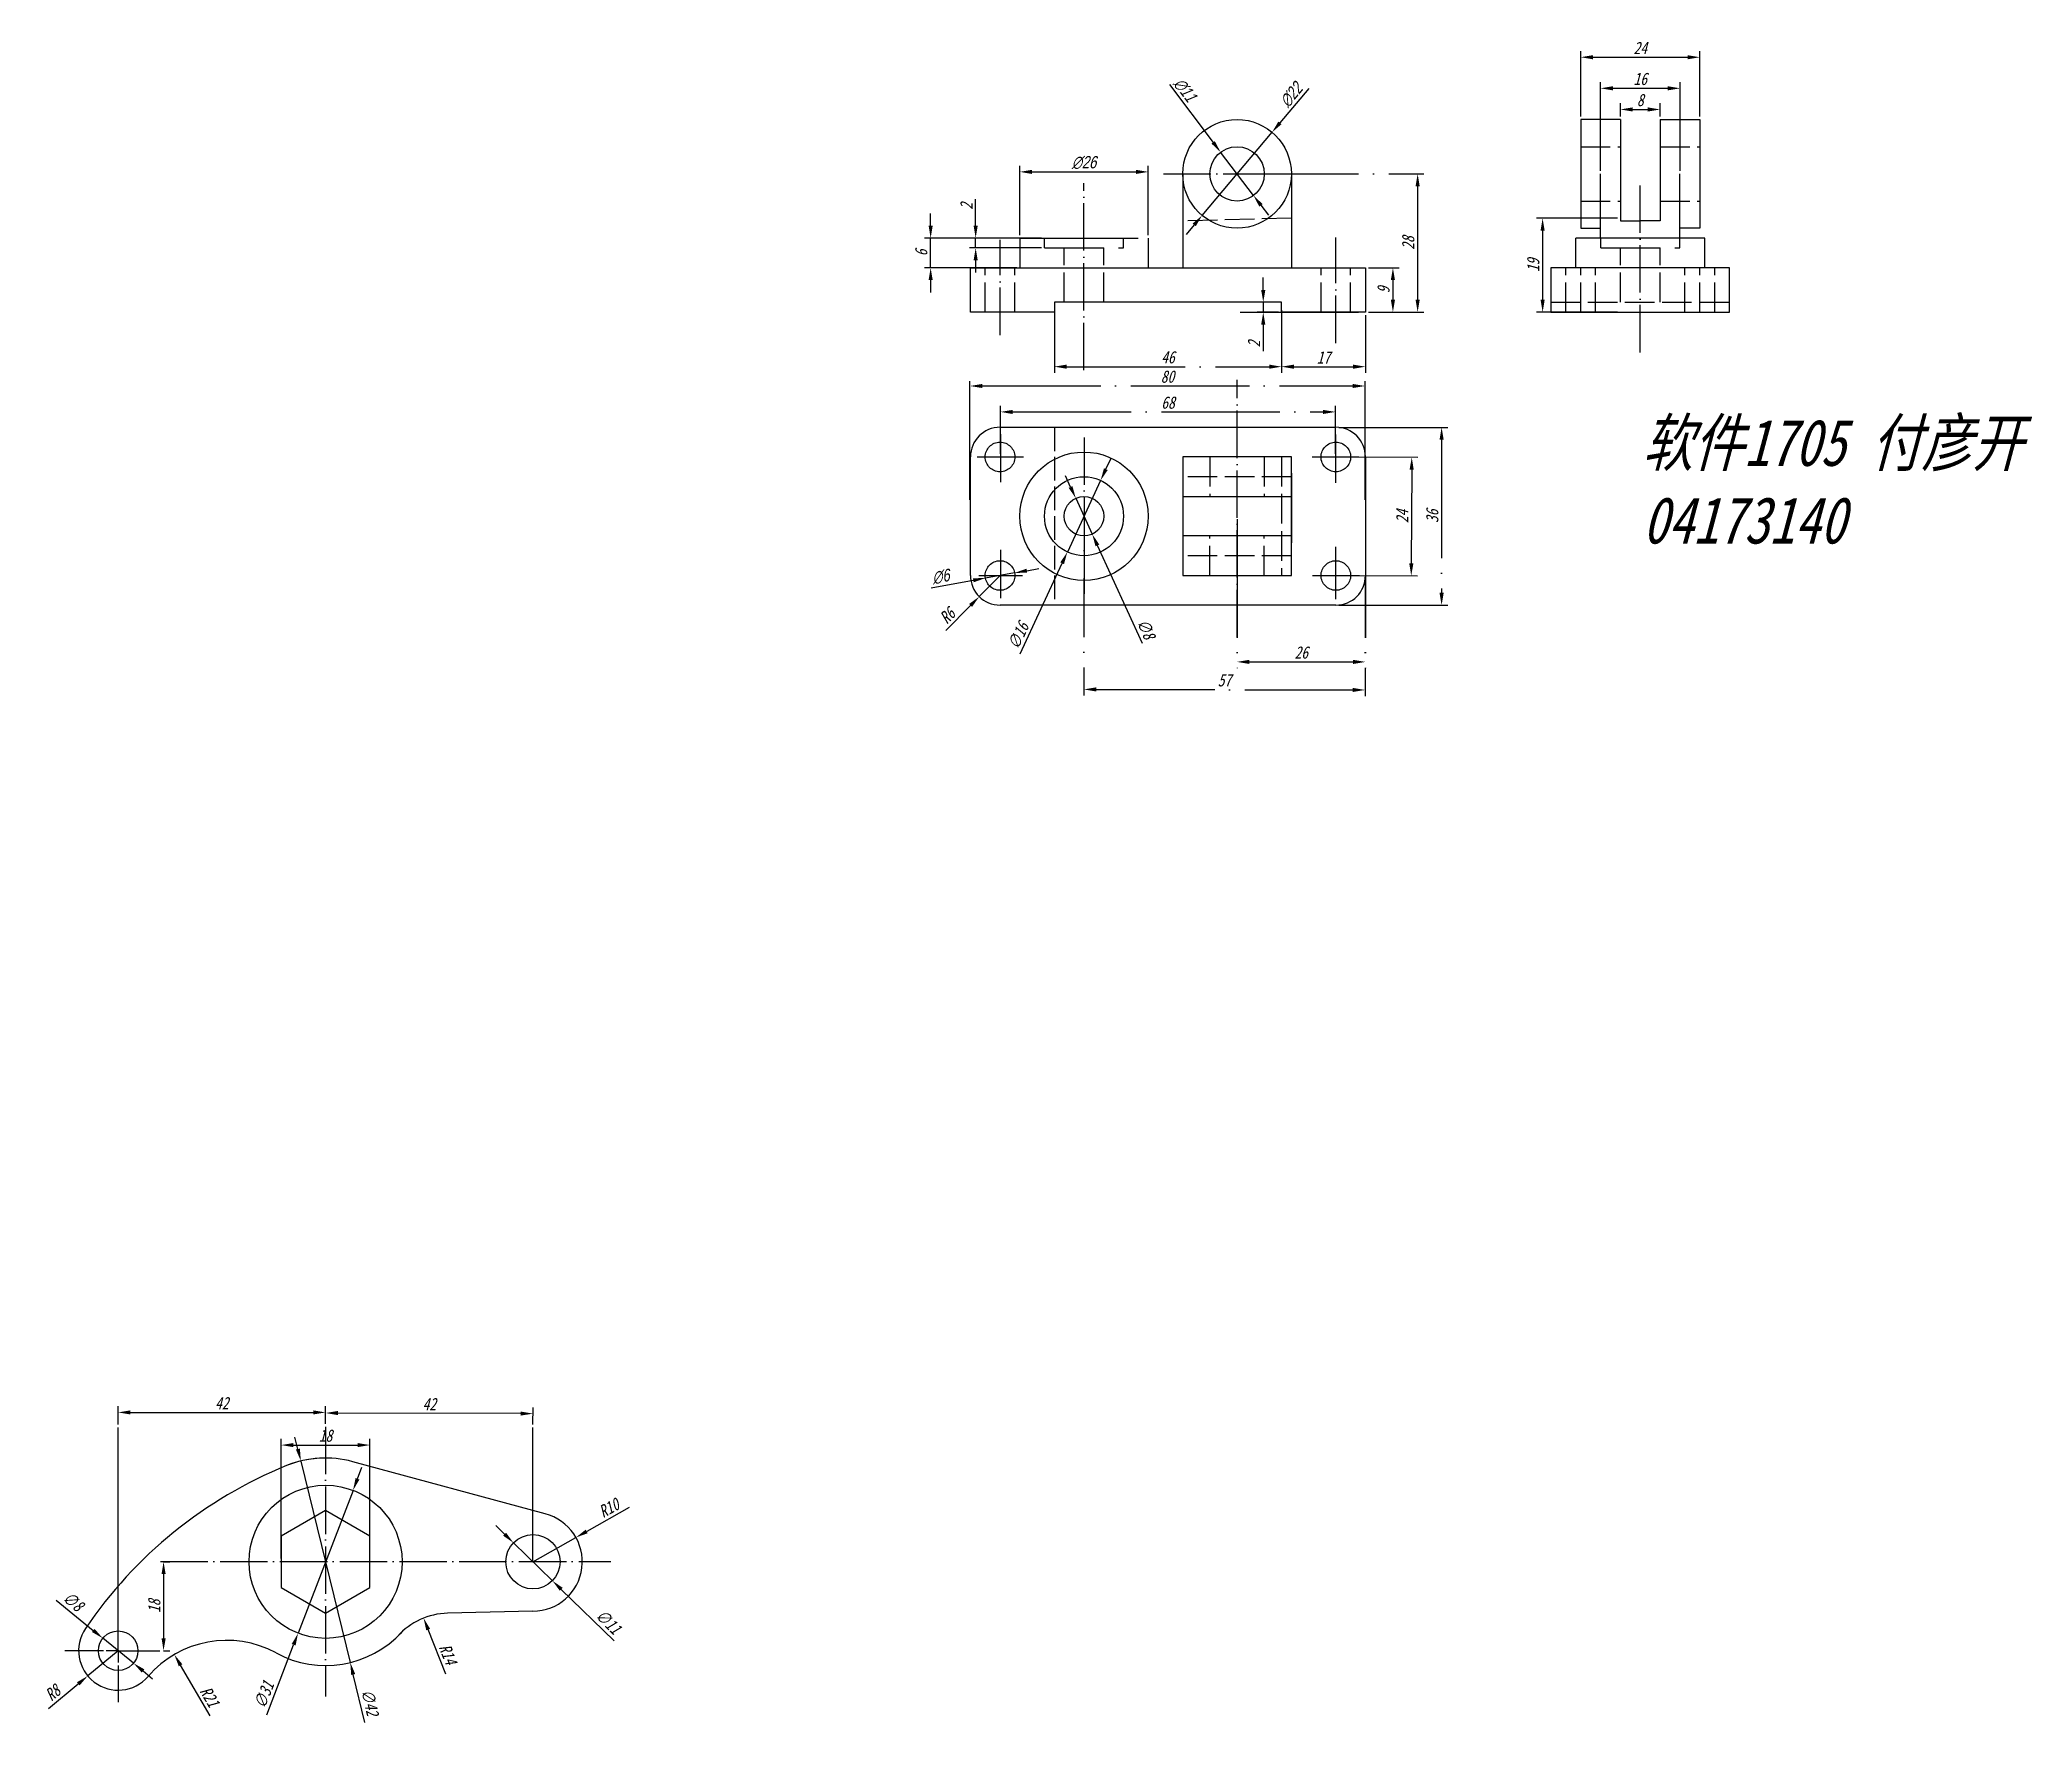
# Model space of a CAD drawing. Header units: millimetres. Extents: x 2342 to 4184, y 1452 to 1806.
# Drawn here: x 3262.3 to 3665.8, y 1461.4 to 1806.5 of the extents above; entities that cross this region are included whole.
import ezdxf

# ---------------------------------------------------------------- set-up
doc = ezdxf.new("R2010")
doc.units = ezdxf.units.MM
doc.linetypes.add('ACAD_ISO02W100', pattern=[15, 12, -3])
doc.linetypes.add('ACAD_ISO04W100', pattern=[30, 24, -3, 0, -3])
doc.layers.get('0').update_dxf_attribs({"lineweight": 30})
for name, color, linetype in [('点划线', 7, 'ACAD_ISO04W100'), ('细实线', 7, 'Continuous'), ('虚线', 7, 'ACAD_ISO02W100')]:
    doc.layers.add(name, color=color, linetype=linetype)
doc.layers.add('粗实线', color=7, linetype='Continuous', lineweight=30)
doc.styles.get("Standard").update_dxf_attribs({"font": 'simfang.ttf', "width": 0.8, "oblique": 15})
doc.dimstyles.new('ISO-25', dxfattribs={"dimtxt": 2.5, "dimasz": 2.5, "dimexe": 1.25, "dimexo": 0.625, "dimtad": 1, "dimtxsty": 'Standard', "dimcen": 2.5, "dimadec": 0, "dimazin": 0, "dimtfac": 1, "dimtmove": 0, "dimatfit": 3, "dimfxl": 1, "dimarcsym": 0})

msp = doc.modelspace()

# ---------------------------------------------------------------- texts
at = {"layer": '细实线', "linetype": 'Continuous', "lineweight": -3, "insert": (3586.878, 1729.645), "char_height": 9.426, "attachment_point": 1}
msp.add_mtext('软件1705 付彦开\\P04173140', dxfattribs=at)

# ---------------------------------------------------------------- blocks, each defined once
blk = doc.blocks.new('*D13')
at = {"layer": 'Defpoints', "color": 0, "linetype": 'Continuous', "lineweight": -3, "transparency": 16777216}
for p in [(3286.73, 1498.37), (3286.73, 1480.35), (3287.37, 1480.35)]:
    blk.add_point(p, dxfattribs=at)
at = {"layer": '虚线', "color": 0, "linetype": 'Continuous', "lineweight": -2, "transparency": 16777216}
for p, q in [((3287.36, 1498.37), (3288.62, 1498.37)), ((3287.37, 1495.87), (3287.37, 1482.85)), ((3287.36, 1480.35), (3288.62, 1480.35))]:
    blk.add_line(p, q, dxfattribs=at)
at = {"layer": '虚线', "color": 0, "linetype": 'Continuous', "lineweight": -3, "transparency": 16777216}
for points in [[(3286.96, 1495.87), (3287.79, 1495.87), (3287.37, 1498.37)], [(3286.96, 1482.85), (3287.79, 1482.85), (3287.37, 1480.35)]]:
    blk.add_solid(points, dxfattribs=at)
at = {"layer": '虚线', "color": 0, "linetype": 'Continuous', "lineweight": -3, "transparency": 16777216, "insert": (3285.48, 1489.36), "char_height": 2.5, "attachment_point": 5, "rotation": 90}
blk.add_mtext('{\\fFangSong|b0|i0|c0|p49;18}', dxfattribs=at)
blk = doc.blocks.new('*D14')
at = {"layer": 'Defpoints', "color": 0, "linetype": 'Continuous', "lineweight": -3, "transparency": 16777216}
for p in [(3278.17, 1525.54), (3320.17, 1528.59), (3320.17, 1525.67)]:
    blk.add_point(p, dxfattribs=at)
at = {"layer": '细实线', "color": 0, "linetype": 'Continuous', "lineweight": -2, "transparency": 16777216}
for p, q in [((3278.17, 1526.17), (3278.17, 1529.84)), ((3320.17, 1526.29), (3320.17, 1529.84)), ((3280.67, 1528.59), (3317.67, 1528.59))]:
    blk.add_line(p, q, dxfattribs=at)
at = {"layer": '细实线', "color": 0, "linetype": 'Continuous', "lineweight": -3, "transparency": 16777216}
for points in [[(3280.67, 1529.01), (3280.67, 1528.18), (3278.17, 1528.59)], [(3317.67, 1529.01), (3317.67, 1528.18), (3320.17, 1528.59)]]:
    blk.add_solid(points, dxfattribs=at)
at = {"layer": '细实线', "color": 0, "linetype": 'Continuous', "lineweight": -3, "transparency": 16777216, "insert": (3299.17, 1530.48), "char_height": 2.5, "attachment_point": 5}
blk.add_mtext('42', dxfattribs=at)
blk = doc.blocks.new('*D15')
at = {"layer": 'Defpoints', "color": 0, "linetype": 'Continuous', "lineweight": -3, "transparency": 16777216}
for p in [(3320.17, 1525.67), (3320.18, 1528.47), (3362.17, 1525.54)]:
    blk.add_point(p, dxfattribs=at)
at = {"layer": '细实线', "color": 0, "linetype": 'Continuous', "lineweight": -2, "transparency": 16777216}
for p, q in [((3320.18, 1526.29), (3320.19, 1529.72)), ((3362.18, 1526.17), (3362.19, 1529.6)), ((3359.68, 1528.35), (3322.68, 1528.47))]:
    blk.add_line(p, q, dxfattribs=at)
at = {"layer": '细实线', "color": 0, "linetype": 'Continuous', "lineweight": -3, "transparency": 16777216}
for points in [[(3322.68, 1528.88), (3322.68, 1528.05), (3320.18, 1528.47)], [(3359.68, 1528.77), (3359.68, 1527.94), (3362.18, 1528.35)]]:
    blk.add_solid(points, dxfattribs=at)
at = {"layer": '细实线', "color": 0, "linetype": 'Continuous', "lineweight": -3, "transparency": 16777216, "insert": (3341.19, 1530.29), "char_height": 2.5, "attachment_point": 5, "rotation": 359.8264}
blk.add_mtext('42', dxfattribs=at)
blk = doc.blocks.new('*D16')
at = {"layer": 'Defpoints', "color": 0, "linetype": 'Continuous', "lineweight": -3, "transparency": 16777216}
for p in [(3329.17, 1521.98), (3311.17, 1498.37), (3329.17, 1498.37)]:
    blk.add_point(p, dxfattribs=at)
at = {"layer": '细实线', "color": 0, "linetype": 'Continuous', "lineweight": -2, "transparency": 16777216}
for p, q in [((3311.17, 1499), (3311.17, 1523.23)), ((3313.67, 1521.98), (3326.67, 1521.98)), ((3329.17, 1499), (3329.17, 1523.23))]:
    blk.add_line(p, q, dxfattribs=at)
at = {"layer": '细实线', "color": 0, "linetype": 'Continuous', "lineweight": -3, "transparency": 16777216}
for points in [[(3313.67, 1522.39), (3313.67, 1521.56), (3311.17, 1521.98)], [(3326.67, 1522.39), (3326.67, 1521.56), (3329.17, 1521.98)]]:
    blk.add_solid(points, dxfattribs=at)
at = {"layer": '细实线', "color": 0, "linetype": 'Continuous', "lineweight": -3, "transparency": 16777216, "insert": (3320.17, 1523.88), "char_height": 2.5, "attachment_point": 5}
blk.add_mtext('18', dxfattribs=at)
blk = doc.blocks.new('*D17')
at = {"layer": 'Defpoints', "color": 0, "linetype": 'Continuous', "lineweight": -3, "transparency": 16777216}
for p in [(3275.07, 1482.87), (3281.28, 1477.82)]:
    blk.add_point(p, dxfattribs=at)
at = {"layer": '细实线', "color": 0, "linetype": 'Continuous', "lineweight": -2, "transparency": 16777216}
for p, q in [((3265.61, 1490.57), (3273.13, 1484.45)), ((3281.28, 1477.82), (3275.07, 1482.87)), ((3283.22, 1476.25), (3285.16, 1474.67))]:
    blk.add_line(p, q, dxfattribs=at)
at = {"layer": '细实线', "color": 0, "linetype": 'Continuous', "lineweight": -3, "transparency": 16777216}
for points in [[(3273.39, 1484.77), (3272.87, 1484.13), (3275.07, 1482.87)], [(3283.48, 1476.57), (3282.95, 1475.92), (3281.28, 1477.82)]]:
    blk.add_solid(points, dxfattribs=at)
at = {"layer": '细实线', "color": 0, "linetype": 'Continuous', "lineweight": -3, "transparency": 16777216, "insert": (3269.03, 1490.33), "char_height": 2.5, "attachment_point": 5, "rotation": 320.8795}
blk.add_mtext('∅8', dxfattribs=at)
blk = doc.blocks.new('*D18')
at = {"layer": 'Defpoints', "color": 0, "linetype": 'Continuous', "lineweight": -3, "transparency": 16777216}
for p in [(3278.17, 1480.35), (3272.02, 1475.24)]:
    blk.add_point(p, dxfattribs=at)
at = {"layer": '细实线', "color": 0, "linetype": 'Continuous', "lineweight": -2, "transparency": 16777216}
for p, q in [((3278.17, 1480.35), (3272.02, 1475.24)), ((3264.1, 1468.67), (3270.1, 1473.64))]:
    blk.add_line(p, q, dxfattribs=at)
at = {"layer": '细实线', "color": 0, "linetype": 'Continuous', "lineweight": -3, "transparency": 16777216}
blk.add_solid([(3269.83, 1473.96), (3270.36, 1473.32), (3272.02, 1475.24)], dxfattribs=at)
at = {"layer": '细实线', "color": 0, "linetype": 'Continuous', "lineweight": -3, "transparency": 16777216, "insert": (3264.92, 1471.82), "char_height": 2.5, "attachment_point": 5, "rotation": 39.6963}
blk.add_mtext('R8', dxfattribs=at)
blk = doc.blocks.new('*D19')
at = {"layer": 'Defpoints', "color": 0, "linetype": 'Continuous', "lineweight": -3, "transparency": 16777216}
for p in [(3325.74, 1512.81), (3314.61, 1483.88)]:
    blk.add_point(p, dxfattribs=at)
at = {"layer": '细实线', "color": 0, "linetype": 'Continuous', "lineweight": -2, "transparency": 16777216}
for p, q in [((3326.64, 1515.15), (3327.54, 1517.48)), ((3325.74, 1512.81), (3314.61, 1483.88)), ((3308.26, 1467.39), (3313.71, 1481.55))]:
    blk.add_line(p, q, dxfattribs=at)
at = {"layer": '细实线', "color": 0, "linetype": 'Continuous', "lineweight": -3, "transparency": 16777216}
for points in [[(3326.25, 1515.3), (3327.03, 1515), (3325.74, 1512.81)], [(3313.32, 1481.7), (3314.1, 1481.4), (3314.61, 1483.88)]]:
    blk.add_solid(points, dxfattribs=at)
at = {"layer": '细实线', "color": 0, "linetype": 'Continuous', "lineweight": -3, "transparency": 16777216, "insert": (3307.69, 1471.4), "char_height": 2.5, "attachment_point": 5, "rotation": 68.9466}
blk.add_mtext('∅31', dxfattribs=at)
blk = doc.blocks.new('*D20')
at = {"layer": 'Defpoints', "color": 0, "linetype": 'Continuous', "lineweight": -3, "transparency": 16777216}
for p in [(3358.23, 1502.18), (3366.12, 1494.51)]:
    blk.add_point(p, dxfattribs=at)
at = {"layer": '细实线', "color": 0, "linetype": 'Continuous', "lineweight": -2, "transparency": 16777216}
for p, q in [((3356.44, 1503.93), (3354.65, 1505.67)), ((3358.23, 1502.18), (3366.12, 1494.51)), ((3378.61, 1482.36), (3367.91, 1492.77))]:
    blk.add_line(p, q, dxfattribs=at)
at = {"layer": '细实线', "color": 0, "linetype": 'Continuous', "lineweight": -3, "transparency": 16777216}
for points in [[(3356.73, 1504.23), (3356.15, 1503.63), (3358.23, 1502.18)], [(3368.2, 1493.07), (3367.62, 1492.47), (3366.12, 1494.51)]]:
    blk.add_solid(points, dxfattribs=at)
at = {"layer": '细实线', "color": 0, "linetype": 'Continuous', "lineweight": -3, "transparency": 16777216, "insert": (3377.45, 1486.24), "char_height": 2.5, "attachment_point": 5, "rotation": 315.7829}
blk.add_mtext('∅11', dxfattribs=at)
blk = doc.blocks.new('*D21')
at = {"layer": 'Defpoints', "color": 0, "linetype": 'Continuous', "lineweight": -3, "transparency": 16777216}
for p in [(3370.88, 1503.27), (3362.17, 1498.35)]:
    blk.add_point(p, dxfattribs=at)
at = {"layer": '细实线', "color": 0, "linetype": 'Continuous', "lineweight": -2, "transparency": 16777216}
for p, q in [((3381.65, 1509.35), (3373.06, 1504.5)), ((3362.17, 1498.35), (3370.88, 1503.27))]:
    blk.add_line(p, q, dxfattribs=at)
at = {"layer": '细实线', "color": 0, "linetype": 'Continuous', "lineweight": -3, "transparency": 16777216}
blk.add_solid([(3372.85, 1504.86), (3373.26, 1504.13), (3370.88, 1503.27)], dxfattribs=at)
at = {"layer": '细实线', "color": 0, "linetype": 'Continuous', "lineweight": -3, "transparency": 16777216, "insert": (3377.57, 1509.23), "char_height": 2.5, "attachment_point": 5, "rotation": 29.4629}
blk.add_mtext('R10', dxfattribs=at)
blk = doc.blocks.new('*D22')
at = {"layer": 'Defpoints', "color": 0, "linetype": 'Continuous', "lineweight": -3, "transparency": 16777216}
for p in [(3340.03, 1486.94), (3345.22, 1473.94)]:
    blk.add_point(p, dxfattribs=at)
at = {"layer": '细实线', "color": 0, "linetype": 'Continuous', "lineweight": -2, "transparency": 16777216}
blk.add_line((3344.56, 1475.6), (3340.96, 1484.62), dxfattribs=at)
at = {"layer": '细实线', "color": 0, "linetype": 'Continuous', "lineweight": -3, "transparency": 16777216}
blk.add_solid([(3341.35, 1484.77), (3340.57, 1484.46), (3340.03, 1486.94)], dxfattribs=at)
at = {"layer": '细实线', "color": 0, "linetype": 'Continuous', "lineweight": -3, "transparency": 16777216, "insert": (3344.97, 1479.64), "char_height": 2.5, "attachment_point": 5, "rotation": 291.7715}
blk.add_mtext('R14', dxfattribs=at)
blk = doc.blocks.new('*D23')
at = {"layer": 'Defpoints', "color": 0, "linetype": 'Continuous', "lineweight": -3, "transparency": 16777216}
for p in [(3315.17, 1518.74), (3325.18, 1477.95)]:
    blk.add_point(p, dxfattribs=at)
at = {"layer": '细实线', "color": 0, "linetype": 'Continuous', "lineweight": -2, "transparency": 16777216}
for p, q in [((3314.57, 1521.17), (3313.98, 1523.6)), ((3315.17, 1518.74), (3325.18, 1477.95)), ((3328.16, 1465.79), (3325.77, 1475.53))]:
    blk.add_line(p, q, dxfattribs=at)
at = {"layer": '细实线', "color": 0, "linetype": 'Continuous', "lineweight": -3, "transparency": 16777216}
for points in [[(3314.98, 1521.27), (3314.17, 1521.07), (3315.17, 1518.74)], [(3326.18, 1475.63), (3325.37, 1475.43), (3325.18, 1477.95)]]:
    blk.add_solid(points, dxfattribs=at)
at = {"layer": '细实线', "color": 0, "linetype": 'Continuous', "lineweight": -3, "transparency": 16777216, "insert": (3329.18, 1469.91), "char_height": 2.5, "attachment_point": 5, "rotation": 283.7875}
blk.add_mtext('∅42', dxfattribs=at)
blk = doc.blocks.new('*D24')
at = {"layer": 'Defpoints', "color": 0, "linetype": 'Continuous', "lineweight": -3, "transparency": 16777216}
for p in [(3289.55, 1479.56), (3300.15, 1461.43)]:
    blk.add_point(p, dxfattribs=at)
at = {"layer": '细实线', "color": 0, "linetype": 'Continuous', "lineweight": -2, "transparency": 16777216}
blk.add_line((3296.79, 1467.18), (3290.81, 1477.4), dxfattribs=at)
at = {"layer": '细实线', "color": 0, "linetype": 'Continuous', "lineweight": -3, "transparency": 16777216}
blk.add_solid([(3291.17, 1477.61), (3290.45, 1477.19), (3289.55, 1479.56)], dxfattribs=at)
at = {"layer": '细实线', "color": 0, "linetype": 'Continuous', "lineweight": -3, "transparency": 16777216, "insert": (3296.71, 1471.04), "char_height": 2.5, "attachment_point": 5, "rotation": 300.3235}
blk.add_mtext('R21', dxfattribs=at)
blk = doc.blocks.new('*D35')
at = {"layer": 'Defpoints', "color": 0, "linetype": 'Continuous', "lineweight": -3, "transparency": 16777216}
for p in [(3582.4, 1770.35), (3566.65, 1751.35), (3582.4, 1751.35)]:
    blk.add_point(p, dxfattribs=at)
at = {"layer": '细实线', "color": 0, "linetype": 'Continuous', "lineweight": -2, "transparency": 16777216}
for p, q in [((3581.78, 1770.35), (3565.4, 1770.35)), ((3566.65, 1767.85), (3566.65, 1753.85)), ((3581.78, 1751.35), (3565.4, 1751.35))]:
    blk.add_line(p, q, dxfattribs=at)
at = {"layer": '细实线', "color": 0, "linetype": 'Continuous', "lineweight": -3, "transparency": 16777216}
for points in [[(3566.23, 1767.85), (3567.06, 1767.85), (3566.65, 1770.35)], [(3566.23, 1753.85), (3567.06, 1753.85), (3566.65, 1751.35)]]:
    blk.add_solid(points, dxfattribs=at)
at = {"layer": '细实线', "color": 0, "linetype": 'Continuous', "lineweight": -3, "transparency": 16777216, "insert": (3564.75, 1760.85), "char_height": 2.5, "attachment_point": 5, "rotation": 90}
blk.add_mtext('19', dxfattribs=at)
blk = doc.blocks.new('*D36')
at = {"layer": 'Defpoints', "color": 0, "linetype": 'Continuous', "lineweight": -3, "transparency": 16777216}
for p in [(3590.44, 1792.39), (3582.4, 1790.35), (3590.44, 1790.35)]:
    blk.add_point(p, dxfattribs=at)
at = {"layer": '细实线', "color": 0, "linetype": 'Continuous', "lineweight": -2, "transparency": 16777216}
for p, q in [((3582.4, 1790.97), (3582.4, 1793.64)), ((3584.9, 1792.39), (3587.94, 1792.39)), ((3590.44, 1790.97), (3590.44, 1793.64))]:
    blk.add_line(p, q, dxfattribs=at)
at = {"layer": '细实线', "color": 0, "linetype": 'Continuous', "lineweight": -3, "transparency": 16777216}
for points in [[(3584.9, 1792.81), (3584.9, 1791.97), (3582.4, 1792.39)], [(3587.94, 1792.81), (3587.94, 1791.97), (3590.44, 1792.39)]]:
    blk.add_solid(points, dxfattribs=at)
at = {"layer": '细实线', "color": 0, "linetype": 'Continuous', "lineweight": -3, "transparency": 16777216, "insert": (3586.42, 1794.29), "char_height": 2.5, "attachment_point": 5}
blk.add_mtext('8', dxfattribs=at)
blk = doc.blocks.new('*D37')
at = {"layer": 'Defpoints', "color": 0, "linetype": 'Continuous', "lineweight": -3, "transparency": 16777216}
for p in [(3594.47, 1796.67), (3578.38, 1779.35), (3594.47, 1779.35)]:
    blk.add_point(p, dxfattribs=at)
at = {"layer": '细实线', "color": 0, "linetype": 'Continuous', "lineweight": -2, "transparency": 16777216}
for p, q in [((3578.38, 1779.97), (3578.38, 1797.92)), ((3580.88, 1796.67), (3591.97, 1796.67)), ((3594.47, 1779.97), (3594.47, 1797.92))]:
    blk.add_line(p, q, dxfattribs=at)
at = {"layer": '细实线', "color": 0, "linetype": 'Continuous', "lineweight": -3, "transparency": 16777216}
for points in [[(3580.88, 1797.09), (3580.88, 1796.25), (3578.38, 1796.67)], [(3591.97, 1797.09), (3591.97, 1796.25), (3594.47, 1796.67)]]:
    blk.add_solid(points, dxfattribs=at)
at = {"layer": '细实线', "color": 0, "linetype": 'Continuous', "lineweight": -3, "transparency": 16777216, "insert": (3586.42, 1798.57), "char_height": 2.5, "attachment_point": 5}
blk.add_mtext('16', dxfattribs=at)
blk = doc.blocks.new('*D38')
at = {"layer": 'Defpoints', "color": 0, "linetype": 'Continuous', "lineweight": -3, "transparency": 16777216}
for p in [(3598.49, 1802.96), (3574.36, 1790.35), (3598.49, 1790.35)]:
    blk.add_point(p, dxfattribs=at)
at = {"layer": '细实线', "color": 0, "linetype": 'Continuous', "lineweight": -2, "transparency": 16777216}
for p, q in [((3574.36, 1790.97), (3574.36, 1804.21)), ((3598.49, 1790.97), (3598.49, 1804.21)), ((3576.86, 1802.96), (3595.99, 1802.96))]:
    blk.add_line(p, q, dxfattribs=at)
at = {"layer": '细实线', "color": 0, "linetype": 'Continuous', "lineweight": -3, "transparency": 16777216}
for points in [[(3576.86, 1803.38), (3576.86, 1802.54), (3574.36, 1802.96)], [(3595.99, 1803.38), (3595.99, 1802.54), (3598.49, 1802.96)]]:
    blk.add_solid(points, dxfattribs=at)
at = {"layer": '细实线', "color": 0, "linetype": 'Continuous', "lineweight": -3, "transparency": 16777216, "insert": (3586.42, 1804.84), "char_height": 2.5, "attachment_point": 5}
blk.add_mtext('24', dxfattribs=at)
blk = doc.blocks.new('*D39')
at = {"layer": 'Defpoints', "color": 0, "linetype": 'Continuous', "lineweight": -3, "transparency": 16777216}
for p in [(3501.44, 1783.73), (3508.09, 1774.97)]:
    blk.add_point(p, dxfattribs=at)
at = {"layer": '细实线', "color": 0, "linetype": 'Continuous', "lineweight": -2, "transparency": 16777216}
for p, q in [((3491.06, 1797.41), (3499.93, 1785.72)), ((3508.09, 1774.97), (3501.44, 1783.73)), ((3509.6, 1772.98), (3511.12, 1770.98))]:
    blk.add_line(p, q, dxfattribs=at)
at = {"layer": '细实线', "color": 0, "linetype": 'Continuous', "lineweight": -3, "transparency": 16777216}
for points in [[(3500.26, 1785.97), (3499.6, 1785.47), (3501.44, 1783.73)], [(3509.94, 1773.23), (3509.27, 1772.72), (3508.09, 1774.97)]]:
    blk.add_solid(points, dxfattribs=at)
at = {"layer": '细实线', "color": 0, "linetype": 'Continuous', "lineweight": -3, "transparency": 16777216, "insert": (3494.23, 1796.33), "char_height": 2.5, "attachment_point": 5, "rotation": 307.2024}
blk.add_mtext('{\\fGulim|b0|i0|c134|p0;∅11}', dxfattribs=at)
blk = doc.blocks.new('*D40')
at = {"layer": 'Defpoints', "color": 0, "linetype": 'Continuous', "lineweight": -3, "transparency": 16777216}
for p in [(3511.85, 1787.77), (3497.69, 1770.93)]:
    blk.add_point(p, dxfattribs=at)
at = {"layer": '细实线', "color": 0, "linetype": 'Continuous', "lineweight": -2, "transparency": 16777216}
for p, q in [((3519.28, 1796.61), (3513.45, 1789.68)), ((3497.69, 1770.93), (3511.85, 1787.77)), ((3496.08, 1769.02), (3494.47, 1767.1))]:
    blk.add_line(p, q, dxfattribs=at)
at = {"layer": '细实线', "color": 0, "linetype": 'Continuous', "lineweight": -3, "transparency": 16777216}
for points in [[(3513.14, 1789.95), (3513.77, 1789.41), (3511.85, 1787.77)], [(3495.76, 1769.28), (3496.4, 1768.75), (3497.69, 1770.93)]]:
    blk.add_solid(points, dxfattribs=at)
at = {"layer": '细实线', "color": 0, "linetype": 'Continuous', "lineweight": -3, "transparency": 16777216, "insert": (3515.74, 1795.31), "char_height": 2.5, "attachment_point": 5, "rotation": 49.9438}
blk.add_mtext('{\\fGulim|b0|i0|c129|p0;∅\\fGulim|b0|i0|c134|p0;22}', dxfattribs=at)
blk = doc.blocks.new('*D41')
at = {"layer": 'Defpoints', "color": 0, "linetype": 'Continuous', "lineweight": -3, "transparency": 16777216}
for p in [(3530.77, 1760.35), (3530.77, 1751.35), (3536.33, 1751.35)]:
    blk.add_point(p, dxfattribs=at)
at = {"layer": '细实线', "color": 0, "linetype": 'Continuous', "lineweight": -2, "transparency": 16777216}
for p, q in [((3531.39, 1760.35), (3537.58, 1760.35)), ((3536.33, 1757.85), (3536.33, 1753.85)), ((3531.39, 1751.35), (3537.58, 1751.35))]:
    blk.add_line(p, q, dxfattribs=at)
at = {"layer": '细实线', "color": 0, "linetype": 'Continuous', "lineweight": -3, "transparency": 16777216}
for points in [[(3535.91, 1757.85), (3536.74, 1757.85), (3536.33, 1760.35)], [(3535.91, 1753.85), (3536.74, 1753.85), (3536.33, 1751.35)]]:
    blk.add_solid(points, dxfattribs=at)
at = {"layer": '细实线', "color": 0, "linetype": 'Continuous', "lineweight": -3, "transparency": 16777216, "insert": (3534.43, 1755.85), "char_height": 2.5, "attachment_point": 5, "rotation": 90}
blk.add_mtext('9', dxfattribs=at)
blk = doc.blocks.new('*D42')
at = {"layer": 'Defpoints', "color": 0, "linetype": 'ACAD_ISO04W100', "lineweight": -3, "transparency": 16777216}
for p in [(3524.8, 1722.03), (3524.7, 1698.03), (3540.04, 1697.97)]:
    blk.add_point(p, dxfattribs=at)
at = {"layer": '细实线', "color": 0, "linetype": 'ACAD_ISO04W100', "lineweight": -2, "transparency": 16777216}
for p, q in [((3525.42, 1722.03), (3541.39, 1721.97)), ((3540.13, 1719.47), (3540.05, 1700.47)), ((3525.33, 1698.03), (3541.29, 1697.97))]:
    blk.add_line(p, q, dxfattribs=at)
at = {"layer": '细实线', "color": 0, "linetype": 'ACAD_ISO04W100', "lineweight": -3, "transparency": 16777216}
for points in [[(3539.71, 1719.48), (3540.54, 1719.47), (3540.14, 1721.97)], [(3539.64, 1700.48), (3540.47, 1700.47), (3540.04, 1697.97)]]:
    blk.add_solid(points, dxfattribs=at)
at = {"layer": '细实线', "color": 0, "linetype": 'ACAD_ISO04W100', "lineweight": -3, "transparency": 16777216, "insert": (3538.21, 1709.98), "char_height": 2.5, "attachment_point": 5, "rotation": 89.7771}
blk.add_mtext('24', dxfattribs=at)
blk = doc.blocks.new('*D43')
at = {"layer": 'Defpoints', "color": 0, "linetype": 'ACAD_ISO04W100', "lineweight": -3, "transparency": 16777216}
for p in [(3524.77, 1728.03), (3524.77, 1692.03), (3546.19, 1692.03)]:
    blk.add_point(p, dxfattribs=at)
at = {"layer": '细实线', "color": 0, "linetype": 'ACAD_ISO04W100', "lineweight": -2, "transparency": 16777216}
for p, q in [((3525.39, 1728.03), (3547.44, 1728.03)), ((3546.19, 1725.53), (3546.19, 1694.53)), ((3525.39, 1692.03), (3547.44, 1692.03))]:
    blk.add_line(p, q, dxfattribs=at)
at = {"layer": '细实线', "color": 0, "linetype": 'ACAD_ISO04W100', "lineweight": -3, "transparency": 16777216}
for points in [[(3545.77, 1725.53), (3546.61, 1725.53), (3546.19, 1728.03)], [(3545.77, 1694.53), (3546.61, 1694.53), (3546.19, 1692.03)]]:
    blk.add_solid(points, dxfattribs=at)
at = {"layer": '细实线', "color": 0, "linetype": 'ACAD_ISO04W100', "lineweight": -3, "transparency": 16777216, "insert": (3544.3, 1710.03), "char_height": 2.5, "attachment_point": 5, "rotation": 90}
blk.add_mtext('36', dxfattribs=at)
blk = doc.blocks.new('*D44')
at = {"layer": 'Defpoints', "color": 0, "linetype": 'ACAD_ISO04W100', "lineweight": -3, "transparency": 16777216}
for p in [(3524.7, 1731.15), (3456.85, 1722.03), (3524.7, 1722.03)]:
    blk.add_point(p, dxfattribs=at)
at = {"layer": '细实线', "color": 0, "linetype": 'ACAD_ISO04W100', "lineweight": -2, "transparency": 16777216}
for p, q in [((3456.85, 1722.66), (3456.85, 1732.4)), ((3459.35, 1731.15), (3522.2, 1731.15)), ((3524.7, 1722.66), (3524.7, 1732.4))]:
    blk.add_line(p, q, dxfattribs=at)
at = {"layer": '细实线', "color": 0, "linetype": 'ACAD_ISO04W100', "lineweight": -3, "transparency": 16777216}
for points in [[(3459.35, 1731.56), (3459.35, 1730.73), (3456.85, 1731.15)], [(3522.2, 1731.56), (3522.2, 1730.73), (3524.7, 1731.15)]]:
    blk.add_solid(points, dxfattribs=at)
at = {"layer": '细实线', "color": 0, "linetype": 'ACAD_ISO04W100', "lineweight": -3, "transparency": 16777216, "insert": (3490.78, 1733.03), "char_height": 2.5, "attachment_point": 5}
blk.add_mtext('68', dxfattribs=at)
blk = doc.blocks.new('*D45')
at = {"layer": 'Defpoints', "color": 0, "linetype": 'ACAD_ISO04W100', "lineweight": -3, "transparency": 16777216}
for p in [(3530.68, 1736.4), (3450.68, 1712.74), (3530.68, 1712.74)]:
    blk.add_point(p, dxfattribs=at)
at = {"layer": '细实线', "color": 0, "linetype": 'ACAD_ISO04W100', "lineweight": -2, "transparency": 16777216}
for p, q in [((3450.68, 1713.36), (3450.68, 1737.65)), ((3453.18, 1736.4), (3528.18, 1736.4)), ((3530.68, 1713.36), (3530.68, 1737.65))]:
    blk.add_line(p, q, dxfattribs=at)
at = {"layer": '细实线', "color": 0, "linetype": 'ACAD_ISO04W100', "lineweight": -3, "transparency": 16777216}
for points in [[(3453.18, 1736.82), (3453.18, 1735.99), (3450.68, 1736.4)], [(3528.18, 1736.82), (3528.18, 1735.99), (3530.68, 1736.4)]]:
    blk.add_solid(points, dxfattribs=at)
at = {"layer": '细实线', "color": 0, "linetype": 'ACAD_ISO04W100', "lineweight": -3, "transparency": 16777216, "insert": (3490.68, 1738.29), "char_height": 2.5, "attachment_point": 5}
blk.add_mtext('80', dxfattribs=at)
blk = doc.blocks.new('*D46')
at = {"layer": 'Defpoints', "color": 0, "linetype": 'ACAD_ISO04W100', "lineweight": -3, "transparency": 16777216}
for p in [(3453.81, 1697.51), (3459.72, 1698.56)]:
    blk.add_point(p, dxfattribs=at)
at = {"layer": '细实线', "color": 0, "linetype": 'ACAD_ISO04W100', "lineweight": -2, "transparency": 16777216}
for p, q in [((3462.18, 1699), (3464.64, 1699.44)), ((3442.83, 1695.54), (3451.35, 1697.07)), ((3459.72, 1698.56), (3453.81, 1697.51))]:
    blk.add_line(p, q, dxfattribs=at)
at = {"layer": '细实线', "color": 0, "linetype": 'ACAD_ISO04W100', "lineweight": -3, "transparency": 16777216}
for points in [[(3462.11, 1699.41), (3462.25, 1698.59), (3459.72, 1698.56)], [(3451.28, 1697.48), (3451.43, 1696.66), (3453.81, 1697.51)]]:
    blk.add_solid(points, dxfattribs=at)
at = {"layer": '细实线', "color": 0, "linetype": 'ACAD_ISO04W100', "lineweight": -3, "transparency": 16777216, "insert": (3444.76, 1697.79), "char_height": 2.5, "attachment_point": 5, "rotation": 10.141}
blk.add_mtext('{\\fGulim|b0|i0|c134|p0;∅6}', dxfattribs=at)
blk = doc.blocks.new('*D47')
at = {"layer": 'Defpoints', "color": 0, "linetype": 'ACAD_ISO04W100', "lineweight": -3, "transparency": 16777216}
for p in [(3456.77, 1698.03), (3452.56, 1693.76)]:
    blk.add_point(p, dxfattribs=at)
at = {"layer": '细实线', "color": 0, "linetype": 'ACAD_ISO04W100', "lineweight": -2, "transparency": 16777216}
for p, q in [((3456.77, 1698.03), (3452.56, 1693.76)), ((3445.82, 1686.92), (3450.8, 1691.98))]:
    blk.add_line(p, q, dxfattribs=at)
at = {"layer": '细实线', "color": 0, "linetype": 'ACAD_ISO04W100', "lineweight": -3, "transparency": 16777216}
blk.add_solid([(3450.51, 1692.27), (3451.1, 1691.69), (3452.56, 1693.76)], dxfattribs=at)
at = {"layer": '细实线', "color": 0, "linetype": 'ACAD_ISO04W100', "lineweight": -3, "transparency": 16777216, "insert": (3446.09, 1689.88), "char_height": 2.5, "attachment_point": 5, "rotation": 45.4418}
blk.add_mtext('R6', dxfattribs=at)
blk = doc.blocks.new('*D48')
at = {"layer": 'Defpoints', "color": 0, "linetype": 'ACAD_ISO04W100', "lineweight": -3, "transparency": 16777216}
for p in [(3473.81, 1710.15), (3530.77, 1710.03), (3530.7, 1674.86)]:
    blk.add_point(p, dxfattribs=at)
at = {"layer": '细实线', "color": 0, "linetype": 'ACAD_ISO04W100', "lineweight": -2, "transparency": 16777216}
for p, q in [((3473.81, 1709.52), (3473.74, 1673.72)), ((3530.77, 1709.41), (3530.69, 1673.61)), ((3476.24, 1674.97), (3528.2, 1674.87))]:
    blk.add_line(p, q, dxfattribs=at)
at = {"layer": '细实线', "color": 0, "linetype": 'ACAD_ISO04W100', "lineweight": -3, "transparency": 16777216}
for points in [[(3476.24, 1675.39), (3476.24, 1674.55), (3473.74, 1674.97)], [(3528.2, 1675.28), (3528.2, 1674.45), (3530.7, 1674.86)]]:
    blk.add_solid(points, dxfattribs=at)
at = {"layer": '细实线', "color": 0, "linetype": 'ACAD_ISO04W100', "lineweight": -3, "transparency": 16777216, "insert": (3502.22, 1676.81), "char_height": 2.5, "attachment_point": 5, "rotation": 359.8867}
blk.add_mtext('57', dxfattribs=at)
blk = doc.blocks.new('*D49')
at = {"layer": 'Defpoints', "color": 0, "linetype": 'ACAD_ISO04W100', "lineweight": -3, "transparency": 16777216}
for p in [(3504.77, 1710.03), (3530.77, 1710.03), (3530.77, 1680.54)]:
    blk.add_point(p, dxfattribs=at)
at = {"layer": '细实线', "color": 0, "linetype": 'ACAD_ISO04W100', "lineweight": -2, "transparency": 16777216}
for p, q in [((3504.77, 1709.41), (3504.77, 1679.29)), ((3530.77, 1709.41), (3530.77, 1679.29)), ((3507.27, 1680.54), (3528.27, 1680.54))]:
    blk.add_line(p, q, dxfattribs=at)
at = {"layer": '细实线', "color": 0, "linetype": 'ACAD_ISO04W100', "lineweight": -3, "transparency": 16777216}
for points in [[(3507.27, 1680.96), (3507.27, 1680.12), (3504.77, 1680.54)], [(3528.27, 1680.96), (3528.27, 1680.12), (3530.77, 1680.54)]]:
    blk.add_solid(points, dxfattribs=at)
at = {"layer": '细实线', "color": 0, "linetype": 'ACAD_ISO04W100', "lineweight": -3, "transparency": 16777216, "insert": (3517.77, 1682.43), "char_height": 2.5, "attachment_point": 5}
blk.add_mtext('26', dxfattribs=at)
blk = doc.blocks.new('*D50')
at = {"layer": 'Defpoints', "color": 0, "linetype": 'ACAD_ISO04W100', "lineweight": -3, "transparency": 16777216}
for p in [(3472.1, 1713.67), (3475.44, 1706.4)]:
    blk.add_point(p, dxfattribs=at)
at = {"layer": '细实线', "color": 0, "linetype": 'ACAD_ISO04W100', "lineweight": -2, "transparency": 16777216}
for p, q in [((3471.05, 1715.94), (3470.01, 1718.21)), ((3472.1, 1713.67), (3475.44, 1706.4)), ((3485.62, 1684.25), (3476.48, 1704.13))]:
    blk.add_line(p, q, dxfattribs=at)
at = {"layer": '细实线', "color": 0, "linetype": 'ACAD_ISO04W100', "lineweight": -3, "transparency": 16777216}
for points in [[(3471.43, 1716.11), (3470.67, 1715.77), (3472.1, 1713.67)], [(3476.86, 1704.3), (3476.1, 1703.95), (3475.44, 1706.4)]]:
    blk.add_solid(points, dxfattribs=at)
at = {"layer": '细实线', "color": 0, "linetype": 'ACAD_ISO04W100', "lineweight": -3, "transparency": 16777216, "insert": (3486.33, 1687.22), "char_height": 2.5, "attachment_point": 5, "rotation": 294.6851}
blk.add_mtext('∅8', dxfattribs=at)
blk = doc.blocks.new('*D51')
at = {"layer": 'Defpoints', "color": 0, "linetype": 'ACAD_ISO04W100', "lineweight": -3, "transparency": 16777216}
for p in [(3477.14, 1717.29), (3470.4, 1702.78)]:
    blk.add_point(p, dxfattribs=at)
at = {"layer": '细实线', "color": 0, "linetype": 'ACAD_ISO04W100', "lineweight": -2, "transparency": 16777216}
for p, q in [((3478.19, 1719.56), (3479.24, 1721.82)), ((3477.14, 1717.29), (3470.4, 1702.78)), ((3460.82, 1682.17), (3469.34, 1700.51))]:
    blk.add_line(p, q, dxfattribs=at)
at = {"layer": '细实线', "color": 0, "linetype": 'ACAD_ISO04W100', "lineweight": -3, "transparency": 16777216}
for points in [[(3477.81, 1719.73), (3478.57, 1719.38), (3477.14, 1717.29)], [(3468.96, 1700.69), (3469.72, 1700.34), (3470.4, 1702.78)]]:
    blk.add_solid(points, dxfattribs=at)
at = {"layer": '细实线', "color": 0, "linetype": 'ACAD_ISO04W100', "lineweight": -3, "transparency": 16777216, "insert": (3460.44, 1685.83), "char_height": 2.5, "attachment_point": 5, "rotation": 65.0819}
blk.add_mtext('∅16', dxfattribs=at)
blk = doc.blocks.new('*D52')
at = {"layer": 'Defpoints', "color": 0, "linetype": 'ACAD_ISO04W100', "lineweight": -3, "transparency": 16777216}
for p in [(3510.07, 1751.35), (3513.77, 1753.35), (3513.77, 1751.35)]:
    blk.add_point(p, dxfattribs=at)
at = {"layer": '细实线', "color": 0, "linetype": 'ACAD_ISO04W100', "lineweight": -2, "transparency": 16777216}
for p, q in [((3510.07, 1755.85), (3510.07, 1758.35)), ((3513.14, 1753.35), (3508.82, 1753.35)), ((3513.14, 1751.35), (3508.82, 1751.35)), ((3510.07, 1753.35), (3510.07, 1751.35)), ((3510.07, 1748.85), (3510.07, 1743.44))]:
    blk.add_line(p, q, dxfattribs=at)
at = {"layer": '细实线', "color": 0, "linetype": 'ACAD_ISO04W100', "lineweight": -3, "transparency": 16777216}
for points in [[(3509.65, 1755.85), (3510.49, 1755.85), (3510.07, 1753.35)], [(3509.65, 1748.85), (3510.49, 1748.85), (3510.07, 1751.35)]]:
    blk.add_solid(points, dxfattribs=at)
at = {"layer": '细实线', "color": 0, "linetype": 'ACAD_ISO04W100', "lineweight": -3, "transparency": 16777216, "insert": (3508.19, 1744.9), "char_height": 2.5, "attachment_point": 5, "rotation": 90}
blk.add_mtext('2', dxfattribs=at)
blk = doc.blocks.new('*D53')
at = {"layer": 'Defpoints', "color": 0, "linetype": 'ACAD_ISO04W100', "lineweight": -3, "transparency": 16777216}
for p in [(3467.77, 1752.35), (3513.77, 1752.35), (3513.77, 1740.31)]:
    blk.add_point(p, dxfattribs=at)
at = {"layer": '细实线', "color": 0, "linetype": 'ACAD_ISO04W100', "lineweight": -2, "transparency": 16777216}
for p, q in [((3467.77, 1751.72), (3467.77, 1739.06)), ((3513.77, 1751.72), (3513.77, 1739.06)), ((3470.27, 1740.31), (3511.27, 1740.31))]:
    blk.add_line(p, q, dxfattribs=at)
at = {"layer": '细实线', "color": 0, "linetype": 'ACAD_ISO04W100', "lineweight": -3, "transparency": 16777216}
for points in [[(3470.27, 1740.73), (3470.27, 1739.89), (3467.77, 1740.31)], [(3511.27, 1740.73), (3511.27, 1739.89), (3513.77, 1740.31)]]:
    blk.add_solid(points, dxfattribs=at)
at = {"layer": '细实线', "color": 0, "linetype": 'ACAD_ISO04W100', "lineweight": -3, "transparency": 16777216, "insert": (3490.77, 1742.21), "char_height": 2.5, "attachment_point": 5}
blk.add_mtext('46', dxfattribs=at)
blk = doc.blocks.new('*D54')
at = {"layer": 'Defpoints', "color": 0, "linetype": 'ACAD_ISO04W100', "lineweight": -3, "transparency": 16777216}
for p in [(3513.77, 1751.35), (3530.77, 1751.35), (3530.77, 1740.31)]:
    blk.add_point(p, dxfattribs=at)
at = {"layer": '细实线', "color": 0, "linetype": 'ACAD_ISO04W100', "lineweight": -2, "transparency": 16777216}
for p, q in [((3513.77, 1750.72), (3513.77, 1739.06)), ((3530.77, 1750.72), (3530.77, 1739.06)), ((3516.27, 1740.31), (3528.27, 1740.31))]:
    blk.add_line(p, q, dxfattribs=at)
at = {"layer": '细实线', "color": 0, "linetype": 'ACAD_ISO04W100', "lineweight": -3, "transparency": 16777216}
for points in [[(3516.27, 1740.73), (3516.27, 1739.89), (3513.77, 1740.31)], [(3528.27, 1740.73), (3528.27, 1739.89), (3530.77, 1740.31)]]:
    blk.add_solid(points, dxfattribs=at)
at = {"layer": '细实线', "color": 0, "linetype": 'ACAD_ISO04W100', "lineweight": -3, "transparency": 16777216, "insert": (3522.27, 1742.19), "char_height": 2.5, "attachment_point": 5}
blk.add_mtext('17', dxfattribs=at)
blk = doc.blocks.new('*D55')
at = {"layer": 'Defpoints', "color": 0, "linetype": 'ACAD_ISO04W100', "lineweight": -3, "transparency": 16777216}
for p in [(3504.77, 1779.35), (3504.77, 1751.35), (3541.33, 1751.35)]:
    blk.add_point(p, dxfattribs=at)
at = {"layer": '细实线', "color": 0, "linetype": 'ACAD_ISO04W100', "lineweight": -2, "transparency": 16777216}
for p, q in [((3505.39, 1779.35), (3542.58, 1779.35)), ((3541.33, 1776.85), (3541.33, 1753.85)), ((3505.39, 1751.35), (3542.58, 1751.35))]:
    blk.add_line(p, q, dxfattribs=at)
at = {"layer": '细实线', "color": 0, "linetype": 'ACAD_ISO04W100', "lineweight": -3, "transparency": 16777216}
for points in [[(3540.92, 1776.85), (3541.75, 1776.85), (3541.33, 1779.35)], [(3540.92, 1753.85), (3541.75, 1753.85), (3541.33, 1751.35)]]:
    blk.add_solid(points, dxfattribs=at)
at = {"layer": '细实线', "color": 0, "linetype": 'ACAD_ISO04W100', "lineweight": -3, "transparency": 16777216, "insert": (3539.43, 1765.35), "char_height": 2.5, "attachment_point": 5, "rotation": 90}
blk.add_mtext('28', dxfattribs=at)
blk = doc.blocks.new('*D56')
at = {"layer": 'Defpoints', "color": 0, "linetype": 'ACAD_ISO04W100', "lineweight": -3, "transparency": 16777216}
for p in [(3486.77, 1779.75), (3460.77, 1766.35), (3486.77, 1766.35)]:
    blk.add_point(p, dxfattribs=at)
at = {"layer": '细实线', "color": 0, "linetype": 'ACAD_ISO04W100', "lineweight": -2, "transparency": 16777216}
for p, q in [((3460.77, 1766.97), (3460.77, 1781)), ((3463.27, 1779.75), (3484.27, 1779.75)), ((3486.77, 1766.97), (3486.77, 1781))]:
    blk.add_line(p, q, dxfattribs=at)
at = {"layer": '细实线', "color": 0, "linetype": 'ACAD_ISO04W100', "lineweight": -3, "transparency": 16777216}
for points in [[(3463.27, 1780.17), (3463.27, 1779.33), (3460.77, 1779.75)], [(3484.27, 1780.17), (3484.27, 1779.33), (3486.77, 1779.75)]]:
    blk.add_solid(points, dxfattribs=at)
at = {"layer": '细实线', "color": 0, "linetype": 'ACAD_ISO04W100', "lineweight": -3, "transparency": 16777216, "insert": (3473.77, 1781.63), "char_height": 2.5, "attachment_point": 5}
blk.add_mtext('{\\fGulim|b0|i0|c134|p0;∅26}', dxfattribs=at)
blk = doc.blocks.new('*D57')
at = {"layer": 'Defpoints', "color": 0, "linetype": 'ACAD_ISO04W100', "lineweight": -3, "transparency": 16777216}
for p in [(3442.71, 1766.35), (3460.77, 1766.35), (3460.77, 1760.35)]:
    blk.add_point(p, dxfattribs=at)
at = {"layer": '细实线', "color": 0, "linetype": 'ACAD_ISO04W100', "lineweight": -2, "transparency": 16777216}
for p, q in [((3442.71, 1768.85), (3442.71, 1771.35)), ((3460.14, 1766.35), (3441.46, 1766.35)), ((3442.71, 1760.35), (3442.71, 1766.35)), ((3460.14, 1760.35), (3441.46, 1760.35)), ((3442.71, 1757.85), (3442.71, 1755.35))]:
    blk.add_line(p, q, dxfattribs=at)
at = {"layer": '细实线', "color": 0, "linetype": 'ACAD_ISO04W100', "lineweight": -3, "transparency": 16777216}
for points in [[(3442.3, 1768.85), (3443.13, 1768.85), (3442.71, 1766.35)], [(3442.3, 1757.85), (3443.13, 1757.85), (3442.71, 1760.35)]]:
    blk.add_solid(points, dxfattribs=at)
at = {"layer": '细实线', "color": 0, "linetype": 'ACAD_ISO04W100', "lineweight": -3, "transparency": 16777216, "insert": (3440.81, 1763.35), "char_height": 2.5, "attachment_point": 5, "rotation": 90}
blk.add_mtext('6', dxfattribs=at)
blk = doc.blocks.new('*D58')
at = {"layer": 'Defpoints', "color": 0, "linetype": 'ACAD_ISO04W100', "lineweight": -3, "transparency": 16777216}
for p in [(3451.83, 1766.35), (3465.77, 1766.35), (3465.77, 1764.35)]:
    blk.add_point(p, dxfattribs=at)
at = {"layer": '细实线', "color": 0, "linetype": 'ACAD_ISO04W100', "lineweight": -2, "transparency": 16777216}
for p, q in [((3451.83, 1768.85), (3451.83, 1774.25)), ((3465.14, 1766.35), (3450.58, 1766.35)), ((3465.14, 1764.35), (3450.58, 1764.35)), ((3451.83, 1764.35), (3451.83, 1766.35)), ((3451.83, 1761.85), (3451.83, 1759.35))]:
    blk.add_line(p, q, dxfattribs=at)
at = {"layer": '细实线', "color": 0, "linetype": 'ACAD_ISO04W100', "lineweight": -3, "transparency": 16777216}
for points in [[(3451.42, 1768.85), (3452.25, 1768.85), (3451.83, 1766.35)], [(3451.42, 1761.85), (3452.25, 1761.85), (3451.83, 1764.35)]]:
    blk.add_solid(points, dxfattribs=at)
at = {"layer": '细实线', "color": 0, "linetype": 'ACAD_ISO04W100', "lineweight": -3, "transparency": 16777216, "insert": (3449.95, 1772.8), "char_height": 2.5, "attachment_point": 5, "rotation": 90}
blk.add_mtext('2', dxfattribs=at)

# ---------------------------------------------------------------- dimensions: what is measured, and where the dimension line sits
at = {"layer": '细实线', "linetype": 'Continuous', "lineweight": -3}
for base, p1, p2, text, picture, middle in [((3598.488, 1802.959), (3574.357, 1790.348), (3598.488, 1790.348), '24', '*D38', (3586.422, 1804.84)), ((3594.466, 1796.672), (3578.379, 1779.348), (3594.466, 1779.348), '16', '*D37', (3586.422, 1798.573)), ((3590.444, 1792.39), (3582.401, 1790.348), (3590.444, 1790.348), '8', '*D36', (3586.422, 1794.292))]:
    dim = msp.add_linear_dim(base=base, p1=p1, p2=p2, text=text, dimstyle='ISO-25', dxfattribs=at)
    dim.commit()
    dim.dimension.update_dxf_attribs({"geometry": picture, "text_midpoint": middle})
dim = msp.add_diameter_dim_2p(p1=(3508.092, 1774.967), p2=(3501.441, 1783.729), text='{\\fGulim|b0|i0|c134|p0;<>}', dimstyle='ISO-25', dxfattribs=at)
dim.commit()
dim.dimension.update_dxf_attribs({"geometry": '*D39', "text_midpoint": (3492.733, 1795.2), "dimtype": 163})
dim = msp.add_diameter_dim_2p(p1=(3497.688, 1770.929), p2=(3511.846, 1787.768), text='{\\fGulim|b0|i0|c129|p0;∅\\fGulim|b0|i0|c134|p0;22}', dimstyle='ISO-25', dxfattribs=at)
dim.commit()
dim.dimension.update_dxf_attribs({"geometry": '*D40', "text_midpoint": (3515.737, 1795.31)})
at = {"layer": '细实线', "linetype": 'ACAD_ISO04W100', "lineweight": -3}
for base, p1, p2, text, picture, middle in [((3486.767, 1779.751), (3460.767, 1766.348), (3486.767, 1766.348), '{\\fGulim|b0|i0|c134|p0;∅26}', '*D56', (3473.767, 1781.626)), ((3524.704, 1731.145), (3456.846, 1722.034), (3524.704, 1722.034), '68', '*D44', (3490.775, 1733.034))]:
    dim = msp.add_linear_dim(base=base, p1=p1, p2=p2, text=text, dimstyle='ISO-25', dxfattribs=at)
    dim.commit()
    dim.dimension.update_dxf_attribs({"geometry": picture, "text_midpoint": middle})
for base, p1, p2, picture, middle in [((3541.332, 1751.348), (3504.767, 1779.348), (3504.767, 1751.348), '*D55', (3539.43, 1765.348)), ((3442.713, 1766.348), (3460.767, 1760.348), (3460.767, 1766.348), '*D57', (3440.812, 1763.348)), ((3451.834, 1766.348), (3465.767, 1764.348), (3465.767, 1766.348), '*D58', (3449.954, 1772.801)), ((3510.07, 1751.348), (3513.767, 1753.348), (3513.767, 1751.348), '*D52', (3508.19, 1744.895)), ((3546.19, 1692.034), (3524.767, 1728.034), (3524.767, 1692.034), '*D43', (3544.301, 1710.034))]:
    dim = msp.add_linear_dim(base=base, p1=p1, p2=p2, angle=90, dimstyle='ISO-25', dxfattribs=at)
    dim.commit()
    dim.dimension.update_dxf_attribs({"geometry": picture, "text_midpoint": middle})
at = {"layer": '细实线', "linetype": 'Continuous', "lineweight": -3}
for base, p1, p2, picture, middle in [((3566.647, 1751.348), (3582.401, 1770.348), (3582.401, 1751.348), '*D35', (3564.745, 1760.848)), ((3536.328, 1751.348), (3530.767, 1760.348), (3530.767, 1751.348), '*D41', (3534.426, 1755.848))]:
    dim = msp.add_linear_dim(base=base, p1=p1, p2=p2, angle=90, dimstyle='ISO-25', dxfattribs=at)
    dim.commit()
    dim.dimension.update_dxf_attribs({"geometry": picture, "text_midpoint": middle})
at = {"layer": '细实线', "linetype": 'ACAD_ISO04W100', "lineweight": -3}
for base, p1, p2, picture, middle in [((3513.767, 1740.309), (3467.767, 1752.348), (3513.767, 1752.348), '*D53', (3490.767, 1742.211)), ((3530.767, 1740.309), (3513.767, 1751.348), (3530.767, 1751.348), '*D54', (3522.267, 1742.189)), ((3530.679, 1736.403), (3450.679, 1712.738), (3530.679, 1712.738), '*D45', (3490.679, 1738.292)), ((3530.767, 1680.541), (3504.767, 1710.034), (3530.767, 1710.034), '*D49', (3517.767, 1682.43))]:
    dim = msp.add_linear_dim(base=base, p1=p1, p2=p2, dimstyle='ISO-25', dxfattribs=at)
    dim.commit()
    dim.dimension.update_dxf_attribs({"geometry": picture, "text_midpoint": middle})
for p1, p2, picture, middle in [((3477.137, 1717.289), (3470.396, 1702.779), '*D51', (3462.15, 1685.03)), ((3472.096, 1713.669), (3475.437, 1706.4), '*D50', (3484.615, 1686.433))]:
    dim = msp.add_diameter_dim_2p(p1=p1, p2=p2, dimstyle='ISO-25', dxfattribs=at)
    dim.commit()
    dim.dimension.update_dxf_attribs({"geometry": picture, "text_midpoint": middle, "dimtype": 163})
dim = msp.add_aligned_dim(p1=(3524.798, 1722.034), p2=(3524.704, 1698.034), distance=15.338, dimstyle='ISO-25', dxfattribs=at)
dim.commit()
dim.dimension.update_dxf_attribs({"geometry": '*D42', "text_midpoint": (3538.214, 1709.982)})
dim = msp.add_aligned_dim(p1=(3473.813, 1710.147), p2=(3530.767, 1710.034), distance=-35.173, text='57', dimstyle='ISO-25', dxfattribs=at)
dim.commit()
dim.dimension.update_dxf_attribs({"geometry": '*D48', "text_midpoint": (3502.224, 1676.806)})
dim = msp.add_diameter_dim_2p(p1=(3459.72, 1698.562), p2=(3453.814, 1697.506), text='{\\fGulim|b0|i0|c134|p0;<>}', dimstyle='ISO-25', dxfattribs=at)
dim.commit()
dim.dimension.update_dxf_attribs({"geometry": '*D46', "text_midpoint": (3445.086, 1695.945), "dimtype": 163})
dim = msp.add_radius_dim(center=(3456.767, 1698.034), mpoint=(3452.557, 1693.759), dimstyle='ISO-25', dxfattribs=at)
dim.commit()
dim.dimension.update_dxf_attribs({"geometry": '*D47', "text_midpoint": (3446.089, 1689.884)})
at = {"layer": '细实线', "linetype": 'Continuous', "lineweight": -3}
for base, p1, p2, picture, middle in [((3320.174, 1528.595), (3278.174, 1525.541), (3320.174, 1525.668), '*D14', (3299.174, 1530.475)), ((3329.174, 1521.978), (3311.174, 1498.374), (3329.174, 1498.374), '*D16', (3320.174, 1523.88))]:
    dim = msp.add_linear_dim(base=base, p1=p1, p2=p2, dimstyle='ISO-25', dxfattribs=at)
    dim.commit()
    dim.dimension.update_dxf_attribs({"geometry": picture, "text_midpoint": middle})
dim = msp.add_aligned_dim(p1=(3362.174, 1525.541), p2=(3320.174, 1525.668), distance=-2.806, dimstyle='ISO-25', dxfattribs=at)
dim.commit()
dim.dimension.update_dxf_attribs({"geometry": '*D15', "text_midpoint": (3341.189, 1530.29)})
dim = msp.add_diameter_dim_2p(p1=(3315.17, 1518.744), p2=(3325.179, 1477.954), dimstyle='ISO-25', dxfattribs=at)
dim.commit()
dim.dimension.update_dxf_attribs({"geometry": '*D23', "text_midpoint": (3329.182, 1469.913)})
for p1, p2, picture, middle in [((3325.743, 1512.814), (3314.606, 1483.883), '*D19', (3309.527, 1470.688)), ((3358.233, 1502.184), (3366.116, 1494.513), '*D20', (3376.074, 1484.824)), ((3281.278, 1477.825), (3275.071, 1482.873), '*D17', (3267.786, 1488.798))]:
    dim = msp.add_diameter_dim_2p(p1=p1, p2=p2, dimstyle='ISO-25', dxfattribs=at)
    dim.commit()
    dim.dimension.update_dxf_attribs({"geometry": picture, "text_midpoint": middle, "dimtype": 163})
for center, mpoint, picture, middle in [((3362.174, 1498.349), (3370.881, 1503.267), '*D21', (3378.504, 1507.574)), ((3345.224, 1473.939), (3340.031, 1486.94), '*D22', (3343.224, 1478.947)), ((3300.152, 1461.428), (3289.55, 1479.555), '*D24', (3295.085, 1470.092))]:
    dim = msp.add_radius_dim(center=center, mpoint=mpoint, dimstyle='ISO-25', dxfattribs=at)
    dim.commit()
    dim.dimension.update_dxf_attribs({"geometry": picture, "text_midpoint": middle, "dimtype": 164})
dim = msp.add_radius_dim(center=(3278.174, 1480.349), mpoint=(3272.019, 1475.239), dimstyle='ISO-25', dxfattribs=at)
dim.commit()
dim.dimension.update_dxf_attribs({"geometry": '*D18', "text_midpoint": (3264.923, 1471.82)})
at = {"layer": '虚线', "linetype": 'Continuous', "lineweight": -3}
dim = msp.add_linear_dim(base=(3287.372, 1480.349), p1=(3286.735, 1498.374), p2=(3286.735, 1480.349), angle=90, text='{\\fFangSong|b0|i0|c0|p49;18}', dimstyle='ISO-25', dxfattribs=at)
dim.commit()
dim.dimension.update_dxf_attribs({"geometry": '*D13', "text_midpoint": (3285.482, 1489.361)})

# ---------------------------------------------------------------- linework, layer by layer
at = {"linetype": 'ByBlock'}
msp.add_line((3362.174, 1488.349), (3344.889, 1487.934), dxfattribs=at)
msp.add_lwpolyline([(3329.174, 1503.545), (3320.174, 1508.741), (3311.174, 1503.545), (3311.174, 1493.153), (3320.174, 1487.956), (3329.174, 1493.153)], close=True, dxfattribs=at)
for centre, radius in [((3320.174, 1498.349), 15.5), ((3362.174, 1498.349), 5.5), ((3278.174, 1480.349), 4)]:
    msp.add_circle(centre, radius, dxfattribs=at)
for centre, radius, start, end in [((3346.092, 1434.401), 90, 112.06275, 145.92114), ((3320.174, 1498.349), 21, 86.76213, 112.06275), ((3362.174, 1498.349), 10, 270, 75.73075), ((3278.174, 1480.349), 8, 145.92114, 319.27534), ((3345.224, 1473.939), 14, 91.37276, 138.31754), ((3300.152, 1461.428), 21, 61.52859, 139.27534), ((3320.174, 1498.349), 21, 241.52859, 317.45832)]:
    msp.add_arc(centre, radius, start, end, dxfattribs=at)
at = {"layer": '点划线', "linetype": 'ACAD_ISO04W100', "lineweight": -3, "ltscale": 0.4}
for p, q in [((3473.767, 1739.6), (3473.767, 1777.473)), ((3586.422, 1743.21), (3586.422, 1777.005)), ((3456.767, 1746.721), (3456.767, 1765.982)), ((3524.767, 1745.103), (3524.767, 1766.467)), ((3504.767, 1685.512), (3504.767, 1737.668)), ((3473.813, 1725.991), (3473.813, 1694.302)), ((3320.174, 1525.668), (3320.174, 1471.08)), ((3286.735, 1498.374), (3377.921, 1498.374))]:
    msp.add_line(p, q, dxfattribs=at)
at = {"layer": '粗实线', "linetype": 'Continuous', "lineweight": 30}
for p, q in [((3574.357, 1790.348), (3574.357, 1768.348)), ((3582.401, 1790.348), (3574.357, 1790.348)), ((3582.401, 1790.348), (3582.401, 1769.848)), ((3590.444, 1790.348), (3598.488, 1790.348)), ((3590.444, 1790.348), (3590.444, 1769.848)), ((3598.488, 1790.348), (3598.488, 1768.348)), ((3578.379, 1766.348), (3578.379, 1779.348)), ((3594.466, 1766.348), (3594.466, 1779.348)), ((3574.357, 1768.348), (3578.379, 1768.348)), ((3582.401, 1769.848), (3586.422, 1769.848)), ((3590.444, 1769.848), (3586.422, 1769.848)), ((3598.488, 1768.348), (3594.466, 1768.348)), ((3364.639, 1508.04), (3325.675, 1518.616))]:
    msp.add_line(p, q, dxfattribs=at)
at = {"layer": '粗实线', "linetype": 'ByBlock', "lineweight": 30}
for p, q in [((3493.767, 1779.348), (3493.767, 1760.348)), ((3515.767, 1779.348), (3515.767, 1760.348)), ((3599.494, 1766.348), (3573.351, 1766.348)), ((3599.494, 1760.348), (3599.494, 1766.348)), ((3450.767, 1760.348), (3530.767, 1760.348)), ((3450.767, 1751.348), (3450.767, 1760.348)), ((3530.767, 1760.348), (3530.767, 1751.348)), ((3604.521, 1760.348), (3568.324, 1760.348)), ((3568.324, 1760.348), (3568.324, 1751.348)), ((3604.521, 1751.348), (3604.521, 1760.348)), ((3467.767, 1751.348), (3450.767, 1751.348)), ((3513.767, 1753.348), (3467.767, 1753.348)), ((3467.767, 1753.348), (3467.767, 1751.348)), ((3513.767, 1751.348), (3513.767, 1753.348)), ((3530.767, 1751.348), (3513.767, 1751.348)), ((3530.767, 1751.348), (3513.767, 1751.348)), ((3568.324, 1751.348), (3604.521, 1751.348)), ((3515.767, 1722.034), (3493.767, 1722.034)), ((3493.767, 1722.034), (3493.767, 1704.615)), ((3515.767, 1698.034), (3515.767, 1722.034)), ((3515.767, 1718.722), (3515.767, 1704.615)), ((3493.767, 1714.034), (3515.767, 1714.034)), ((3515.767, 1714.034), (3515.767, 1706.034)), ((3515.767, 1706.034), (3493.767, 1706.034)), ((3493.767, 1704.615), (3493.767, 1698.034)), ((3493.767, 1698.034), (3515.767, 1698.034))]:
    msp.add_line(p, q, dxfattribs=at)
at = {"layer": '粗实线', "linetype": 'ACAD_ISO02W100', "lineweight": -3}
for p, q in [((3499.267, 1769.973), (3499.267, 1769.822)), ((3486.767, 1766.348), (3486.767, 1764.348))]:
    msp.add_line(p, q, dxfattribs=at)
at = {"layer": '粗实线', "linetype": 'ACAD_ISO04W100', "lineweight": 30}
for p, q in [((3460.767, 1766.348), (3486.767, 1766.348)), ((3460.767, 1766.348), (3460.767, 1760.348)), ((3486.767, 1766.348), (3486.767, 1760.348))]:
    msp.add_line(p, q, dxfattribs=at)
at = {"layer": '粗实线', "linetype": 'ACAD_ISO02W100', "lineweight": 30}
msp.add_line((3573.351, 1760.348), (3573.351, 1766.348), dxfattribs=at)
at = {"layer": '粗实线', "linetype": 'ByBlock'}
for p, q in [((3456.767, 1728.034), (3524.767, 1728.034)), ((3450.767, 1698.034), (3450.767, 1722.034)), ((3530.767, 1722.034), (3530.767, 1698.034)), ((3524.767, 1692.034), (3456.767, 1692.034))]:
    msp.add_line(p, q, dxfattribs=at)
at = {"layer": '粗实线', "linetype": 'ByBlock', "lineweight": 30}
for radius in [11, 5.5]:
    msp.add_circle((3504.767, 1779.348), radius, dxfattribs=at)
at = {"layer": '粗实线', "linetype": 'ACAD_ISO04W100'}
for centre in [(3456.767, 1722.034), (3524.767, 1722.034), (3456.767, 1698.034), (3524.767, 1698.034)]:
    msp.add_circle(centre, 3, dxfattribs=at)
at = {"layer": '粗实线', "linetype": 'ByBlock'}
for radius in [13, 8, 4]:
    msp.add_circle((3473.767, 1710.034), radius, dxfattribs=at)
for centre, start, end in [((3456.767, 1722.034), 90, 180), ((3524.767, 1722.034), 0, 90), ((3456.767, 1698.034), 180, 270), ((3524.767, 1698.034), 270, 0)]:
    msp.add_arc(centre, 6, start, end, dxfattribs=at)
at = {"layer": '粗实线', "linetype": 'Continuous', "lineweight": 30}
for centre, radius, start, end in [((3320.174, 1498.349), 21, 74.81508, 112.06275), ((3362.174, 1498.349), 10, 270, 75.73075), ((3320.174, 1498.349), 21, 241.52859, 317.45832)]:
    msp.add_arc(centre, radius, start, end, dxfattribs=at)
at = {"layer": '细实线', "linetype": 'ACAD_ISO04W100', "lineweight": -3, "ltscale": 0.4}
msp.add_line((3489.876, 1779.348), (3521.023, 1779.348), dxfattribs=at)
at = {"layer": '细实线', "linetype": 'ACAD_ISO02W100', "lineweight": -3, "ltscale": 0.4}
msp.add_line((3467.767, 1728.034), (3467.767, 1692.034), dxfattribs=at)
at = {"layer": '细实线', "linetype": 'ACAD_ISO04W100', "lineweight": -3}
for p, q in [((3456.846, 1726.62), (3456.846, 1716.953)), ((3524.704, 1726.575), (3524.704, 1716.815)), ((3452.143, 1722.034), (3461.549, 1722.034)), ((3520.001, 1722.034), (3529.407, 1722.034)), ((3456.846, 1703.259), (3456.846, 1693.412)), ((3524.704, 1703.858), (3524.704, 1693.256)), ((3452.504, 1698.034), (3461.346, 1698.034)), ((3520.04, 1698.034), (3529.555, 1698.034))]:
    msp.add_line(p, q, dxfattribs=at)
at = {"layer": '细实线', "linetype": 'Continuous', "lineweight": -3}
for p, q in [((3278.174, 1480.349), (3278.174, 1525.541)), ((3362.174, 1498.374), (3362.174, 1525.541)), ((3274.174, 1480.349), (3267.377, 1480.349)), ((3278.174, 1476.349), (3278.174, 1469.935))]:
    msp.add_line(p, q, dxfattribs=at)
at = {"layer": '虚线', "linetype": 'ACAD_ISO02W100', "lineweight": -3, "ltscale": 0.5}
for p, q in [((3574.357, 1784.848), (3582.401, 1784.848)), ((3590.444, 1784.848), (3598.488, 1784.848)), ((3574.357, 1773.848), (3582.401, 1773.848)), ((3590.444, 1773.848), (3598.488, 1773.848)), ((3515.767, 1770.348), (3493.767, 1769.848)), ((3465.767, 1764.348), (3465.767, 1766.348)), ((3469.767, 1753.348), (3469.767, 1764.348)), ((3477.767, 1753.348), (3477.767, 1764.348)), ((3481.767, 1764.348), (3481.767, 1766.348)), ((3578.422, 1764.348), (3578.422, 1766.348)), ((3582.422, 1753.348), (3582.422, 1764.348)), ((3590.422, 1753.348), (3590.422, 1764.348)), ((3594.422, 1764.348), (3594.422, 1766.348)), ((3453.767, 1751.348), (3453.767, 1760.348)), ((3459.767, 1751.348), (3459.767, 1760.348)), ((3521.767, 1751.348), (3521.767, 1760.348)), ((3527.767, 1751.348), (3527.767, 1760.348)), ((3571.34, 1751.348), (3571.34, 1760.348)), ((3574.357, 1751.348), (3574.357, 1760.348)), ((3577.373, 1751.348), (3577.373, 1760.348)), ((3595.472, 1751.348), (3595.472, 1760.348)), ((3598.488, 1751.348), (3598.488, 1760.348)), ((3601.505, 1751.348), (3601.505, 1760.348)), ((3568.324, 1753.348), (3604.521, 1753.348)), ((3499.267, 1722.034), (3499.267, 1714.034)), ((3510.267, 1722.034), (3510.267, 1714.034)), ((3513.767, 1722.034), (3513.767, 1698.034)), ((3515.767, 1718.034), (3493.767, 1718.034)), ((3499.267, 1698.034), (3499.267, 1706.034)), ((3510.267, 1698.034), (3510.267, 1706.034)), ((3515.767, 1702.034), (3493.767, 1702.034))]:
    msp.add_line(p, q, dxfattribs=at)
at = {"layer": '虚线', "linetype": 'ACAD_ISO02W100', "lineweight": -3}
for p, q in [((3465.767, 1764.348), (3481.767, 1764.348)), ((3578.422, 1764.348), (3594.422, 1764.348))]:
    msp.add_line(p, q, dxfattribs=at)
at = {"layer": '虚线', "linetype": 'ACAD_ISO02W100', "lineweight": -3, "ltscale": 0.2}
for q in [(3274.174, 1480.349), (3278.174, 1476.349)]:
    msp.add_line((3278.174, 1480.349), q, dxfattribs=at)
at = {"layer": '虚线', "linetype": 'Continuous', "lineweight": -3}
msp.add_line((3278.174, 1480.349), (3286.608, 1480.349), dxfattribs=at)

msp.set_redraw_order([(e.dxf.handle, doc.entitydb.next_handle()) for e in msp.query("TEXT MTEXT ATTDEF DIMENSION ARC_DIMENSION")])  # texts and dimensions are drawn at this point

doc.saveas('drawing.dxf')
